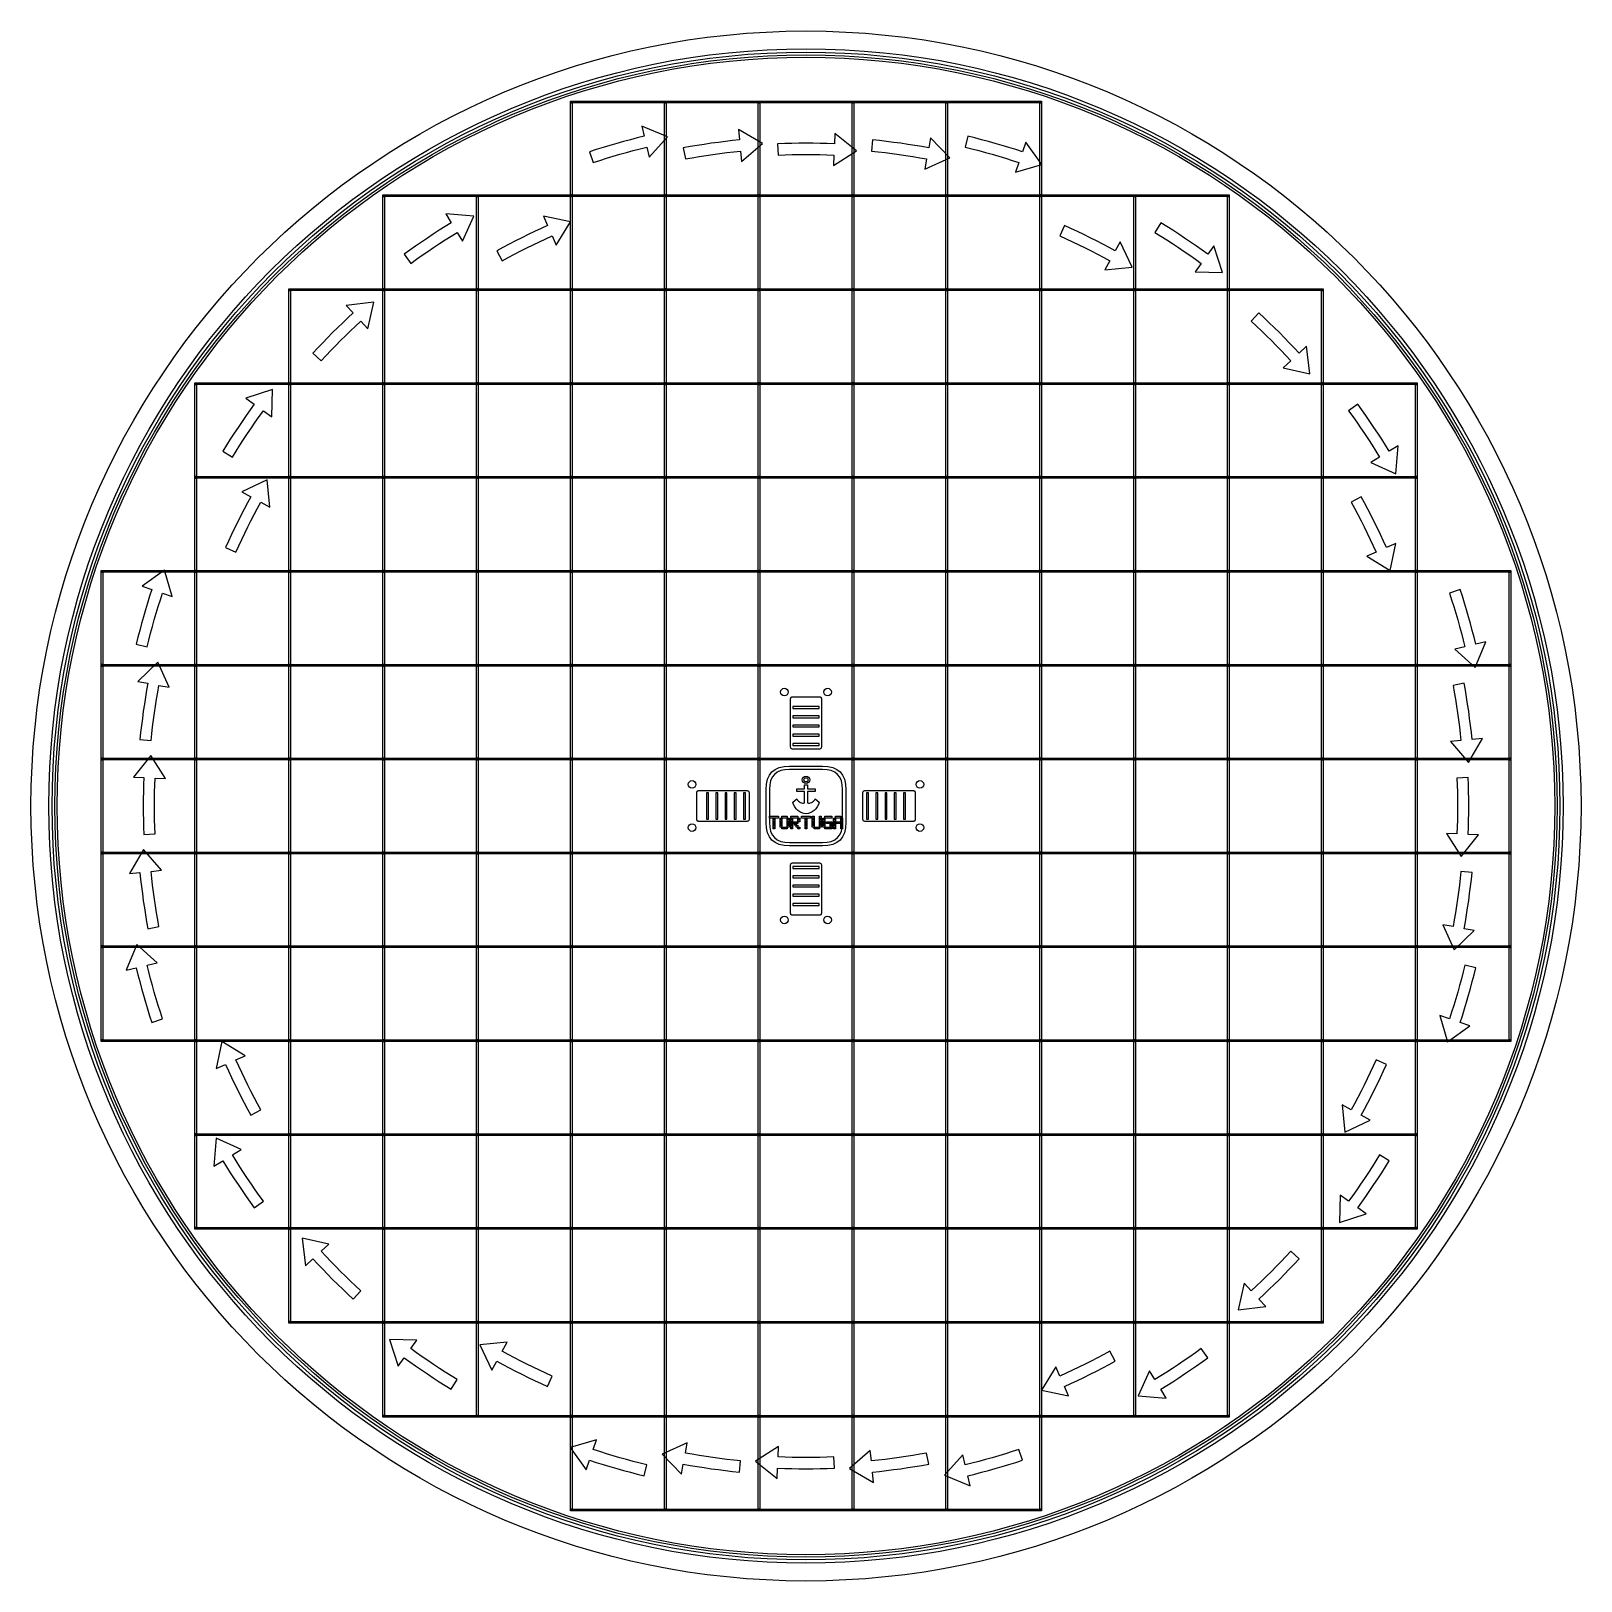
# Model space of a CAD drawing. Extents: x 0 to 330, y 0 to 330.
import ezdxf

# ---------------------------------------------------------------- set-up
doc = ezdxf.new("R2010")
doc.units = 0
doc.layers.add('CUT', color=1, linetype='CONTINUOUS')
doc.layers.add('RASTER', color=7, linetype='CONTINUOUS')

msp = doc.modelspace()

# ---------------------------------------------------------------- linework, layer by layer
at = {"layer": 'CUT'}
msp.add_circle((165.114, 165.114), 165.114, dxfattribs=at)
at = {"layer": 'RASTER'}
for points in [[(114.939, 315.289), (135.289, 315.289), (135.289, 314.939), (114.939, 314.939)], [(114.939, 314.939), (115.289, 314.939), (115.289, 295.289), (114.939, 295.289)], [(134.939, 315.289), (155.289, 315.289), (155.289, 314.939), (134.939, 314.939)], [(134.939, 314.939), (135.289, 314.939), (135.289, 295.289), (134.939, 295.289)], [(154.939, 315.289), (175.289, 315.289), (175.289, 314.939), (154.939, 314.939)], [(154.939, 314.939), (155.289, 314.939), (155.289, 295.289), (154.939, 295.289)], [(174.939, 315.289), (195.289, 315.289), (195.289, 314.939), (174.939, 314.939)], [(174.939, 314.939), (175.289, 314.939), (175.289, 295.289), (174.939, 295.289)], [(194.939, 315.289), (215.289, 315.289), (215.289, 314.939), (194.939, 314.939)], [(194.939, 314.939), (195.289, 314.939), (195.289, 295.289), (194.939, 295.289)], [(214.939, 314.939), (215.289, 314.939), (215.289, 295.289), (214.939, 295.289)], [(119.757, 302.208), (121.172, 302.668), (122.591, 303.114), (124.015, 303.544), (125.444, 303.96), (126.876, 304.362), (128.313, 304.748), (129.753, 305.12), (131.197, 305.477), (131.714, 303.338), (135.599, 307.693), (130.117, 309.948), (130.633, 307.81), (129.165, 307.447), (127.701, 307.069), (126.241, 306.676), (124.784, 306.268), (123.332, 305.845), (121.885, 305.407), (120.442, 304.954), (119.003, 304.487)], [(139.414, 302.96), (140.877, 303.225), (142.344, 303.474), (143.812, 303.708), (145.284, 303.926), (146.757, 304.129), (148.232, 304.316), (149.71, 304.487), (151.189, 304.642), (151.407, 302.453), (155.853, 306.232), (150.732, 309.22), (150.951, 307.03), (149.446, 306.872), (147.944, 306.698), (146.443, 306.508), (144.944, 306.302), (143.448, 306.08), (141.954, 305.842), (140.463, 305.589), (138.974, 305.32)], [(159.167, 303.787), (160.653, 303.842), (162.14, 303.882), (163.627, 303.906), (165.114, 303.914), (166.601, 303.906), (168.088, 303.882), (169.575, 303.842), (171.061, 303.787), (170.966, 301.589), (175.903, 304.698), (171.258, 308.382), (171.163, 306.184), (169.652, 306.241), (168.139, 306.282), (166.627, 306.306), (165.114, 306.314), (163.601, 306.306), (162.088, 306.282), (160.576, 306.241), (159.064, 306.184)], [(179.039, 304.642), (180.518, 304.487), (181.995, 304.316), (183.471, 304.129), (184.944, 303.926), (186.415, 303.708), (187.884, 303.474), (189.35, 303.225), (190.814, 302.96), (190.411, 300.797), (195.737, 303.18), (191.657, 307.482), (191.254, 305.32), (189.765, 305.589), (188.274, 305.842), (186.78, 306.08), (185.284, 306.302), (183.785, 306.508), (182.284, 306.698), (180.782, 306.872), (179.277, 307.03)], [(199.031, 305.477), (200.475, 305.12), (201.915, 304.748), (203.352, 304.362), (204.784, 303.96), (206.212, 303.544), (207.636, 303.114), (209.056, 302.668), (210.471, 302.208), (209.779, 300.119), (215.379, 301.765), (211.915, 306.575), (211.224, 304.487), (209.786, 304.954), (208.343, 305.407), (206.896, 305.845), (205.444, 306.268), (203.987, 306.676), (202.527, 307.069), (201.062, 307.447), (199.594, 307.81)], [(74.939, 295.289), (95.289, 295.289), (95.289, 294.939), (74.939, 294.939)], [(74.939, 294.939), (75.289, 294.939), (75.289, 275.289), (74.939, 275.289)], [(94.939, 295.289), (115.289, 295.289), (115.289, 294.939), (94.939, 294.939)], [(94.939, 294.939), (95.289, 294.939), (95.289, 275.289), (94.939, 275.289)], [(114.939, 295.289), (135.289, 295.289), (135.289, 294.939), (114.939, 294.939)], [(114.939, 294.939), (115.289, 294.939), (115.289, 275.289), (114.939, 275.289)], [(134.939, 295.289), (155.289, 295.289), (155.289, 294.939), (134.939, 294.939)], [(134.939, 294.939), (135.289, 294.939), (135.289, 275.289), (134.939, 275.289)], [(154.939, 295.289), (175.289, 295.289), (175.289, 294.939), (154.939, 294.939)], [(154.939, 294.939), (155.289, 294.939), (155.289, 275.289), (154.939, 275.289)], [(174.939, 295.289), (195.289, 295.289), (195.289, 294.939), (174.939, 294.939)], [(174.939, 294.939), (175.289, 294.939), (175.289, 275.289), (174.939, 275.289)], [(194.939, 295.289), (215.289, 295.289), (215.289, 294.939), (194.939, 294.939)], [(194.939, 294.939), (195.289, 294.939), (195.289, 275.289), (194.939, 275.289)], [(214.939, 295.289), (235.289, 295.289), (235.289, 294.939), (214.939, 294.939)], [(214.939, 294.939), (215.289, 294.939), (215.289, 275.289), (214.939, 275.289)], [(234.939, 295.289), (255.289, 295.289), (255.289, 294.939), (234.939, 294.939)], [(234.939, 294.939), (235.289, 294.939), (235.289, 275.289), (234.939, 275.289)], [(254.939, 294.939), (255.289, 294.939), (255.289, 275.289), (254.939, 275.289)], [(80.899, 280.713), (82.106, 281.583), (83.321, 282.44), (84.546, 283.284), (85.78, 284.116), (87.021, 284.934), (88.272, 285.74), (89.531, 286.533), (90.798, 287.312), (91.941, 285.433), (94.316, 290.763), (88.407, 291.242), (89.55, 289.363), (88.262, 288.57), (86.982, 287.764), (85.711, 286.945), (84.448, 286.113), (83.194, 285.267), (81.949, 284.409), (80.713, 283.537), (79.486, 282.653)], [(100.393, 281.264), (101.696, 281.98), (103.006, 282.682), (104.325, 283.369), (105.651, 284.041), (106.984, 284.698), (108.324, 285.341), (109.672, 285.968), (111.027, 286.58), (111.922, 284.571), (114.958, 289.55), (109.156, 290.783), (110.051, 288.773), (108.671, 288.149), (107.299, 287.511), (105.935, 286.857), (104.577, 286.187), (103.227, 285.503), (101.885, 284.804), (100.551, 284.089), (99.225, 283.36)], [(219.201, 286.58), (220.556, 285.968), (221.903, 285.341), (223.244, 284.698), (224.577, 284.041), (225.903, 283.369), (227.221, 282.682), (228.532, 281.98), (229.835, 281.264), (228.764, 279.342), (234.569, 279.901), (232.074, 285.282), (231.003, 283.36), (229.677, 284.089), (228.342, 284.804), (227, 285.503), (225.651, 286.187), (224.293, 286.857), (222.928, 287.511), (221.556, 288.149), (220.177, 288.773)], [(239.43, 287.312), (240.697, 286.533), (241.956, 285.74), (243.206, 284.934), (244.448, 284.116), (245.682, 283.284), (246.906, 282.44), (248.122, 281.583), (249.329, 280.713), (248.034, 278.935), (253.867, 278.793), (252.038, 284.431), (250.742, 282.653), (249.515, 283.537), (248.279, 284.409), (247.034, 285.267), (245.78, 286.113), (244.517, 286.945), (243.245, 287.764), (241.965, 288.57), (240.677, 289.363)], [(54.939, 275.289), (75.289, 275.289), (75.289, 274.939), (54.939, 274.939)], [(54.939, 274.939), (55.289, 274.939), (55.289, 255.289), (54.939, 255.289)], [(74.939, 275.289), (95.289, 275.289), (95.289, 274.939), (74.939, 274.939)], [(74.939, 274.939), (75.289, 274.939), (75.289, 255.289), (74.939, 255.289)], [(94.939, 275.289), (115.289, 275.289), (115.289, 274.939), (94.939, 274.939)], [(94.939, 274.939), (95.289, 274.939), (95.289, 255.289), (94.939, 255.289)], [(114.939, 275.289), (135.289, 275.289), (135.289, 274.939), (114.939, 274.939)], [(114.939, 274.939), (115.289, 274.939), (115.289, 255.289), (114.939, 255.289)], [(134.939, 275.289), (155.289, 275.289), (155.289, 274.939), (134.939, 274.939)], [(134.939, 274.939), (135.289, 274.939), (135.289, 255.289), (134.939, 255.289)], [(154.939, 275.289), (175.289, 275.289), (175.289, 274.939), (154.939, 274.939)], [(154.939, 274.939), (155.289, 274.939), (155.289, 255.289), (154.939, 255.289)], [(174.939, 275.289), (195.289, 275.289), (195.289, 274.939), (174.939, 274.939)], [(174.939, 274.939), (175.289, 274.939), (175.289, 255.289), (174.939, 255.289)], [(194.939, 275.289), (215.289, 275.289), (215.289, 274.939), (194.939, 274.939)], [(194.939, 274.939), (195.289, 274.939), (195.289, 255.289), (194.939, 255.289)], [(214.939, 275.289), (235.289, 275.289), (235.289, 274.939), (214.939, 274.939)], [(214.939, 274.939), (215.289, 274.939), (215.289, 255.289), (214.939, 255.289)], [(234.939, 275.289), (255.289, 275.289), (255.289, 274.939), (234.939, 274.939)], [(234.939, 274.939), (235.289, 274.939), (235.289, 255.289), (234.939, 255.289)], [(254.939, 275.289), (275.289, 275.289), (275.289, 274.939), (254.939, 274.939)], [(254.939, 274.939), (255.289, 274.939), (255.289, 255.289), (254.939, 255.289)], [(274.939, 274.939), (275.289, 274.939), (275.289, 255.289), (274.939, 255.289)], [(61.846, 259.971), (62.858, 261.061), (63.882, 262.14), (64.916, 263.208), (65.962, 264.266), (67.02, 265.312), (68.088, 266.346), (69.167, 267.37), (70.257, 268.382), (71.745, 266.762), (73.035, 272.452), (67.145, 271.769), (68.633, 270.149), (67.525, 269.12), (66.427, 268.079), (65.341, 267.027), (64.265, 265.963), (63.201, 264.887), (62.149, 263.801), (61.108, 262.703), (60.079, 261.595)], [(259.971, 268.382), (261.061, 267.37), (262.14, 266.346), (263.208, 265.312), (264.265, 264.266), (265.311, 263.208), (266.346, 262.14), (267.37, 261.061), (268.382, 259.971), (266.761, 258.483), (272.452, 257.193), (271.769, 263.083), (270.149, 261.595), (269.12, 262.703), (268.079, 263.801), (267.026, 264.887), (265.962, 265.963), (264.887, 267.027), (263.801, 268.079), (262.703, 269.12), (261.594, 270.149)], [(34.939, 255.289), (55.289, 255.289), (55.289, 254.939), (34.939, 254.939)], [(34.939, 254.939), (35.289, 254.939), (35.289, 235.289), (34.939, 235.289)], [(54.939, 255.289), (75.289, 255.289), (75.289, 254.939), (54.939, 254.939)], [(54.939, 254.939), (55.289, 254.939), (55.289, 235.289), (54.939, 235.289)], [(74.939, 255.289), (95.289, 255.289), (95.289, 254.939), (74.939, 254.939)], [(74.939, 254.939), (75.289, 254.939), (75.289, 235.289), (74.939, 235.289)], [(94.939, 255.289), (115.289, 255.289), (115.289, 254.939), (94.939, 254.939)], [(94.939, 254.939), (95.289, 254.939), (95.289, 235.289), (94.939, 235.289)], [(114.939, 255.289), (135.289, 255.289), (135.289, 254.939), (114.939, 254.939)], [(114.939, 254.939), (115.289, 254.939), (115.289, 235.289), (114.939, 235.289)], [(134.939, 255.289), (155.289, 255.289), (155.289, 254.939), (134.939, 254.939)], [(134.939, 254.939), (135.289, 254.939), (135.289, 235.289), (134.939, 235.289)], [(154.939, 255.289), (175.289, 255.289), (175.289, 254.939), (154.939, 254.939)], [(154.939, 254.939), (155.289, 254.939), (155.289, 235.289), (154.939, 235.289)], [(174.939, 255.289), (195.289, 255.289), (195.289, 254.939), (174.939, 254.939)], [(174.939, 254.939), (175.289, 254.939), (175.289, 235.289), (174.939, 235.289)], [(194.939, 255.289), (215.289, 255.289), (215.289, 254.939), (194.939, 254.939)], [(194.939, 254.939), (195.289, 254.939), (195.289, 235.289), (194.939, 235.289)], [(214.939, 255.289), (235.289, 255.289), (235.289, 254.939), (214.939, 254.939)], [(214.939, 254.939), (215.289, 254.939), (215.289, 235.289), (214.939, 235.289)], [(234.939, 255.289), (255.289, 255.289), (255.289, 254.939), (234.939, 254.939)], [(234.939, 254.939), (235.289, 254.939), (235.289, 235.289), (234.939, 235.289)], [(254.939, 255.289), (275.289, 255.289), (275.289, 254.939), (254.939, 254.939)], [(254.939, 254.939), (255.289, 254.939), (255.289, 235.289), (254.939, 235.289)], [(274.939, 255.289), (295.289, 255.289), (295.289, 254.939), (274.939, 254.939)], [(274.939, 254.939), (275.289, 254.939), (275.289, 235.289), (274.939, 235.289)], [(294.939, 254.939), (295.289, 254.939), (295.289, 235.289), (294.939, 235.289)], [(42.916, 239.43), (43.695, 240.697), (44.488, 241.956), (45.294, 243.207), (46.112, 244.448), (46.944, 245.682), (47.788, 246.907), (48.645, 248.122), (49.515, 249.329), (51.293, 248.034), (51.435, 253.868), (45.797, 252.038), (47.575, 250.742), (46.691, 249.515), (45.819, 248.279), (44.961, 247.034), (44.115, 245.78), (43.283, 244.517), (42.464, 243.246), (41.658, 241.966), (40.865, 240.678)], [(280.713, 249.329), (281.583, 248.122), (282.44, 246.907), (283.284, 245.682), (284.115, 244.448), (284.934, 243.207), (285.74, 241.956), (286.532, 240.697), (287.312, 239.43), (285.432, 238.287), (290.763, 235.912), (291.242, 241.821), (289.363, 240.678), (288.57, 241.966), (287.764, 243.246), (286.945, 244.517), (286.112, 245.78), (285.267, 247.034), (284.408, 248.279), (283.537, 249.515), (282.653, 250.742)], [(34.939, 235.289), (55.289, 235.289), (55.289, 234.939), (34.939, 234.939)], [(34.939, 234.939), (35.289, 234.939), (35.289, 215.289), (34.939, 215.289)], [(43.648, 219.201), (44.26, 220.556), (44.887, 221.904), (45.53, 223.244), (46.187, 224.577), (46.859, 225.903), (47.546, 227.222), (48.248, 228.532), (48.964, 229.835), (50.886, 228.764), (50.327, 234.569), (44.946, 232.074), (46.868, 231.003), (46.139, 229.677), (45.424, 228.343), (44.725, 227.001), (44.041, 225.651), (43.371, 224.293), (42.717, 222.929), (42.079, 221.557), (41.455, 220.177)], [(54.939, 235.289), (75.289, 235.289), (75.289, 234.939), (54.939, 234.939)], [(54.939, 234.939), (55.289, 234.939), (55.289, 215.289), (54.939, 215.289)], [(74.939, 235.289), (95.289, 235.289), (95.289, 234.939), (74.939, 234.939)], [(74.939, 234.939), (75.289, 234.939), (75.289, 215.289), (74.939, 215.289)], [(94.939, 235.289), (115.289, 235.289), (115.289, 234.939), (94.939, 234.939)], [(94.939, 234.939), (95.289, 234.939), (95.289, 215.289), (94.939, 215.289)], [(114.939, 235.289), (135.289, 235.289), (135.289, 234.939), (114.939, 234.939)], [(114.939, 234.939), (115.289, 234.939), (115.289, 215.289), (114.939, 215.289)], [(134.939, 235.289), (155.289, 235.289), (155.289, 234.939), (134.939, 234.939)], [(134.939, 234.939), (135.289, 234.939), (135.289, 215.289), (134.939, 215.289)], [(154.939, 235.289), (175.289, 235.289), (175.289, 234.939), (154.939, 234.939)], [(154.939, 234.939), (155.289, 234.939), (155.289, 215.289), (154.939, 215.289)], [(174.939, 235.289), (195.289, 235.289), (195.289, 234.939), (174.939, 234.939)], [(174.939, 234.939), (175.289, 234.939), (175.289, 215.289), (174.939, 215.289)], [(194.939, 235.289), (215.289, 235.289), (215.289, 234.939), (194.939, 234.939)], [(194.939, 234.939), (195.289, 234.939), (195.289, 215.289), (194.939, 215.289)], [(214.939, 235.289), (235.289, 235.289), (235.289, 234.939), (214.939, 234.939)], [(214.939, 234.939), (215.289, 234.939), (215.289, 215.289), (214.939, 215.289)], [(234.939, 235.289), (255.289, 235.289), (255.289, 234.939), (234.939, 234.939)], [(234.939, 234.939), (235.289, 234.939), (235.289, 215.289), (234.939, 215.289)], [(254.939, 235.289), (275.289, 235.289), (275.289, 234.939), (254.939, 234.939)], [(254.939, 234.939), (255.289, 234.939), (255.289, 215.289), (254.939, 215.289)], [(274.939, 235.289), (295.289, 235.289), (295.289, 234.939), (274.939, 234.939)], [(274.939, 234.939), (275.289, 234.939), (275.289, 215.289), (274.939, 215.289)], [(294.939, 234.939), (295.289, 234.939), (295.289, 215.289), (294.939, 215.289)], [(281.263, 229.835), (281.98, 228.532), (282.681, 227.222), (283.368, 225.903), (284.041, 224.577), (284.698, 223.244), (285.34, 221.904), (285.968, 220.556), (286.58, 219.201), (284.57, 218.306), (289.55, 215.27), (290.782, 221.072), (288.773, 220.177), (288.149, 221.557), (287.51, 222.929), (286.856, 224.293), (286.187, 225.651), (285.503, 227.001), (284.803, 228.343), (284.089, 229.677), (283.36, 231.003)], [(14.939, 215.289), (35.289, 215.289), (35.289, 214.939), (14.939, 214.939)], [(14.939, 214.939), (15.289, 214.939), (15.289, 195.289), (14.939, 195.289)], [(24.751, 199.031), (25.108, 200.475), (25.48, 201.915), (25.866, 203.352), (26.268, 204.784), (26.684, 206.213), (27.114, 207.637), (27.56, 209.056), (28.02, 210.471), (30.109, 209.78), (28.463, 215.379), (23.653, 211.916), (25.741, 211.225), (25.274, 209.786), (24.821, 208.343), (24.383, 206.896), (23.96, 205.444), (23.552, 203.987), (23.159, 202.527), (22.781, 201.063), (22.418, 199.595)], [(34.939, 215.289), (55.289, 215.289), (55.289, 214.939), (34.939, 214.939)], [(34.939, 214.939), (35.289, 214.939), (35.289, 195.289), (34.939, 195.289)], [(54.939, 215.289), (75.289, 215.289), (75.289, 214.939), (54.939, 214.939)], [(54.939, 214.939), (55.289, 214.939), (55.289, 195.289), (54.939, 195.289)], [(74.939, 215.289), (95.289, 215.289), (95.289, 214.939), (74.939, 214.939)], [(74.939, 214.939), (75.289, 214.939), (75.289, 195.289), (74.939, 195.289)], [(94.939, 215.289), (115.289, 215.289), (115.289, 214.939), (94.939, 214.939)], [(94.939, 214.939), (95.289, 214.939), (95.289, 195.289), (94.939, 195.289)], [(114.939, 215.289), (135.289, 215.289), (135.289, 214.939), (114.939, 214.939)], [(114.939, 214.939), (115.289, 214.939), (115.289, 195.289), (114.939, 195.289)], [(134.939, 215.289), (155.289, 215.289), (155.289, 214.939), (134.939, 214.939)], [(134.939, 214.939), (135.289, 214.939), (135.289, 195.289), (134.939, 195.289)], [(154.939, 215.289), (175.289, 215.289), (175.289, 214.939), (154.939, 214.939)], [(154.939, 214.939), (155.289, 214.939), (155.289, 195.289), (154.939, 195.289)], [(174.939, 215.289), (195.289, 215.289), (195.289, 214.939), (174.939, 214.939)], [(174.939, 214.939), (175.289, 214.939), (175.289, 195.289), (174.939, 195.289)], [(194.939, 215.289), (215.289, 215.289), (215.289, 214.939), (194.939, 214.939)], [(194.939, 214.939), (195.289, 214.939), (195.289, 195.289), (194.939, 195.289)], [(214.939, 215.289), (235.289, 215.289), (235.289, 214.939), (214.939, 214.939)], [(214.939, 214.939), (215.289, 214.939), (215.289, 195.289), (214.939, 195.289)], [(234.939, 215.289), (255.289, 215.289), (255.289, 214.939), (234.939, 214.939)], [(234.939, 214.939), (235.289, 214.939), (235.289, 195.289), (234.939, 195.289)], [(254.939, 215.289), (275.289, 215.289), (275.289, 214.939), (254.939, 214.939)], [(254.939, 214.939), (255.289, 214.939), (255.289, 195.289), (254.939, 195.289)], [(274.939, 215.289), (295.289, 215.289), (295.289, 214.939), (274.939, 214.939)], [(274.939, 214.939), (275.289, 214.939), (275.289, 195.289), (274.939, 195.289)], [(294.939, 215.289), (315.289, 215.289), (315.289, 214.939), (294.939, 214.939)], [(294.939, 214.939), (295.289, 214.939), (295.289, 195.289), (294.939, 195.289)], [(314.939, 214.939), (315.289, 214.939), (315.289, 195.289), (314.939, 195.289)], [(302.208, 210.471), (302.668, 209.056), (303.113, 207.637), (303.544, 206.213), (303.96, 204.784), (304.361, 203.352), (304.748, 201.915), (305.12, 200.475), (305.476, 199.031), (303.338, 198.514), (307.693, 194.629), (309.948, 200.111), (307.809, 199.595), (307.447, 201.063), (307.069, 202.527), (306.676, 203.987), (306.268, 205.444), (305.845, 206.896), (305.407, 208.343), (304.954, 209.786), (304.486, 211.225)], [(14.939, 195.289), (35.289, 195.289), (35.289, 194.939), (14.939, 194.939)], [(14.939, 194.939), (15.289, 194.939), (15.289, 175.289), (14.939, 175.289)], [(25.586, 179.039), (25.741, 180.518), (25.912, 181.996), (26.099, 183.471), (26.302, 184.944), (26.52, 186.416), (26.754, 187.884), (27.003, 189.351), (27.268, 190.814), (29.431, 190.411), (27.048, 195.737), (22.746, 191.657), (24.908, 191.254), (24.639, 189.765), (24.386, 188.274), (24.148, 186.78), (23.926, 185.284), (23.72, 183.785), (23.53, 182.284), (23.356, 180.782), (23.198, 179.277)], [(34.939, 195.289), (55.289, 195.289), (55.289, 194.939), (34.939, 194.939)], [(34.939, 194.939), (35.289, 194.939), (35.289, 175.289), (34.939, 175.289)], [(54.939, 195.289), (75.289, 195.289), (75.289, 194.939), (54.939, 194.939)], [(54.939, 194.939), (55.289, 194.939), (55.289, 175.289), (54.939, 175.289)], [(74.939, 195.289), (95.289, 195.289), (95.289, 194.939), (74.939, 194.939)], [(74.939, 194.939), (75.289, 194.939), (75.289, 175.289), (74.939, 175.289)], [(94.939, 195.289), (115.289, 195.289), (115.289, 194.939), (94.939, 194.939)], [(94.939, 194.939), (95.289, 194.939), (95.289, 175.289), (94.939, 175.289)], [(114.939, 195.289), (135.289, 195.289), (135.289, 194.939), (114.939, 194.939)], [(114.939, 194.939), (115.289, 194.939), (115.289, 175.289), (114.939, 175.289)], [(134.939, 195.289), (155.289, 195.289), (155.289, 194.939), (134.939, 194.939)], [(134.939, 194.939), (135.289, 194.939), (135.289, 175.289), (134.939, 175.289)], [(154.939, 195.289), (175.289, 195.289), (175.289, 194.939), (154.939, 194.939)], [(154.939, 194.939), (155.289, 194.939), (155.289, 175.289), (154.939, 175.289)], [(174.939, 195.289), (195.289, 195.289), (195.289, 194.939), (174.939, 194.939)], [(174.939, 194.939), (175.289, 194.939), (175.289, 175.289), (174.939, 175.289)], [(194.939, 195.289), (215.289, 195.289), (215.289, 194.939), (194.939, 194.939)], [(194.939, 194.939), (195.289, 194.939), (195.289, 175.289), (194.939, 175.289)], [(214.939, 195.289), (235.289, 195.289), (235.289, 194.939), (214.939, 194.939)], [(214.939, 194.939), (215.289, 194.939), (215.289, 175.289), (214.939, 175.289)], [(234.939, 195.289), (255.289, 195.289), (255.289, 194.939), (234.939, 194.939)], [(234.939, 194.939), (235.289, 194.939), (235.289, 175.289), (234.939, 175.289)], [(254.939, 195.289), (275.289, 195.289), (275.289, 194.939), (254.939, 194.939)], [(254.939, 194.939), (255.289, 194.939), (255.289, 175.289), (254.939, 175.289)], [(274.939, 195.289), (295.289, 195.289), (295.289, 194.939), (274.939, 194.939)], [(274.939, 194.939), (275.289, 194.939), (275.289, 175.289), (274.939, 175.289)], [(294.939, 195.289), (315.289, 195.289), (315.289, 194.939), (294.939, 194.939)], [(294.939, 194.939), (295.289, 194.939), (295.289, 175.289), (294.939, 175.289)], [(314.939, 194.939), (315.289, 194.939), (315.289, 175.289), (314.939, 175.289)], [(167.902, 188.394), (168.017, 188.386), (168.117, 188.363), (168.202, 188.325), (168.271, 188.271), (168.325, 188.202), (168.363, 188.117), (168.386, 188.017), (168.394, 187.902), (168.394, 177.734), (168.386, 177.619), (168.363, 177.519), (168.325, 177.434), (168.271, 177.365), (168.202, 177.311), (168.117, 177.273), (168.017, 177.25), (167.902, 177.242), (162.326, 177.242), (162.211, 177.25), (162.111, 177.273), (162.026, 177.311), (161.957, 177.365), (161.903, 177.434), (161.865, 177.519), (161.842, 177.619), (161.834, 177.734), (161.834, 187.902), (161.842, 188.017), (161.865, 188.117), (161.903, 188.202), (161.957, 188.271), (162.026, 188.325), (162.111, 188.363), (162.211, 188.386), (162.326, 188.394)], [(302.96, 190.814), (303.225, 189.351), (303.474, 187.884), (303.708, 186.416), (303.926, 184.944), (304.128, 183.471), (304.315, 181.996), (304.487, 180.518), (304.642, 179.039), (302.453, 178.821), (306.232, 174.375), (309.219, 179.496), (307.03, 179.277), (306.872, 180.782), (306.698, 182.284), (306.508, 183.785), (306.302, 185.284), (306.08, 186.78), (305.842, 188.274), (305.589, 189.765), (305.319, 191.254)], [(167.902, 186.295), (162.326, 186.295), (162.326, 185.901), (167.902, 185.901), (167.902, 186.295)], [(167.902, 184.327), (162.326, 184.327), (162.326, 183.933), (167.902, 183.933), (167.902, 184.327)], [(167.902, 182.359), (162.326, 182.359), (162.326, 181.965), (167.902, 181.965), (167.902, 182.359)], [(167.902, 180.391), (162.326, 180.391), (162.326, 179.997), (167.902, 179.997), (167.902, 180.391)], [(167.902, 178.423), (162.326, 178.423), (162.326, 178.029), (167.902, 178.029), (167.902, 178.423)], [(14.939, 175.289), (35.289, 175.289), (35.289, 174.939), (14.939, 174.939)], [(26.441, 159.167), (26.386, 160.653), (26.346, 162.14), (26.322, 163.627), (26.314, 165.114), (26.322, 166.601), (26.346, 168.088), (26.386, 169.575), (26.441, 171.061), (28.639, 170.967), (25.53, 175.903), (21.846, 171.258), (24.044, 171.164), (23.987, 169.652), (23.946, 168.14), (23.922, 166.627), (23.914, 165.114), (23.922, 163.601), (23.946, 162.089), (23.987, 160.576), (24.044, 159.065)], [(34.939, 175.289), (55.289, 175.289), (55.289, 174.939), (34.939, 174.939)], [(54.939, 175.289), (75.289, 175.289), (75.289, 174.939), (54.939, 174.939)], [(74.939, 175.289), (95.289, 175.289), (95.289, 174.939), (74.939, 174.939)], [(94.939, 175.289), (115.289, 175.289), (115.289, 174.939), (94.939, 174.939)], [(114.939, 175.289), (135.289, 175.289), (135.289, 174.939), (114.939, 174.939)], [(134.939, 175.289), (155.289, 175.289), (155.289, 174.939), (134.939, 174.939)], [(154.939, 175.289), (175.289, 175.289), (175.289, 174.939), (154.939, 174.939)], [(174.939, 175.289), (195.289, 175.289), (195.289, 174.939), (174.939, 174.939)], [(194.939, 175.289), (215.289, 175.289), (215.289, 174.939), (194.939, 174.939)], [(214.939, 175.289), (235.289, 175.289), (235.289, 174.939), (214.939, 174.939)], [(234.939, 175.289), (255.289, 175.289), (255.289, 174.939), (234.939, 174.939)], [(254.939, 175.289), (275.289, 175.289), (275.289, 174.939), (254.939, 174.939)], [(274.939, 175.289), (295.289, 175.289), (295.289, 174.939), (274.939, 174.939)], [(294.939, 175.289), (315.289, 175.289), (315.289, 174.939), (294.939, 174.939)], [(14.939, 174.939), (15.289, 174.939), (15.289, 155.289), (14.939, 155.289)], [(34.939, 174.939), (35.289, 174.939), (35.289, 155.289), (34.939, 155.289)], [(54.939, 174.939), (55.289, 174.939), (55.289, 155.289), (54.939, 155.289)], [(74.939, 174.939), (75.289, 174.939), (75.289, 155.289), (74.939, 155.289)], [(94.939, 174.939), (95.289, 174.939), (95.289, 155.289), (94.939, 155.289)], [(114.939, 174.939), (115.289, 174.939), (115.289, 155.289), (114.939, 155.289)], [(134.939, 174.939), (135.289, 174.939), (135.289, 155.289), (134.939, 155.289)], [(154.939, 174.939), (155.289, 174.939), (155.289, 155.289), (154.939, 155.289)], [(156.614, 168.614), (156.692, 169.786), (156.926, 170.802), (157.317, 171.661), (157.864, 172.364), (158.567, 172.911), (159.426, 173.302), (160.442, 173.536), (161.614, 173.614), (168.614, 173.614), (169.786, 173.536), (170.801, 173.302), (171.661, 172.911), (172.364, 172.364), (172.911, 171.661), (173.301, 170.802), (173.536, 169.786), (173.614, 168.614), (173.614, 161.614), (173.536, 160.442), (173.301, 159.427), (172.911, 158.567), (172.364, 157.864), (171.661, 157.317), (170.801, 156.927), (169.786, 156.692), (168.614, 156.614), (161.614, 156.614), (160.442, 156.692), (159.426, 156.927), (158.567, 157.317), (157.864, 157.864), (157.317, 158.567), (156.926, 159.427), (156.692, 160.442), (156.614, 161.614)], [(157.314, 168.614), (157.314, 161.614), (157.381, 160.606), (157.583, 159.733), (157.919, 158.994), (158.389, 158.389), (158.994, 157.919), (159.733, 157.583), (160.606, 157.381), (161.614, 157.314), (168.614, 157.314), (169.622, 157.381), (170.495, 157.583), (171.234, 157.919), (171.839, 158.389), (172.309, 158.994), (172.645, 159.733), (172.847, 160.606), (172.914, 161.614), (172.914, 168.614), (172.847, 169.622), (172.645, 170.495), (172.309, 171.234), (171.839, 171.839), (171.234, 172.309), (170.495, 172.645), (169.622, 172.847), (168.614, 172.914), (161.614, 172.914), (160.606, 172.847), (159.733, 172.645), (158.994, 172.309), (158.389, 171.839), (157.919, 171.234), (157.583, 170.495), (157.381, 169.622), (157.314, 168.614)], [(174.939, 174.939), (175.289, 174.939), (175.289, 155.289), (174.939, 155.289)], [(194.939, 174.939), (195.289, 174.939), (195.289, 155.289), (194.939, 155.289)], [(214.939, 174.939), (215.289, 174.939), (215.289, 155.289), (214.939, 155.289)], [(234.939, 174.939), (235.289, 174.939), (235.289, 155.289), (234.939, 155.289)], [(254.939, 174.939), (255.289, 174.939), (255.289, 155.289), (254.939, 155.289)], [(274.939, 174.939), (275.289, 174.939), (275.289, 155.289), (274.939, 155.289)], [(294.939, 174.939), (295.289, 174.939), (295.289, 155.289), (294.939, 155.289)], [(314.939, 174.939), (315.289, 174.939), (315.289, 155.289), (314.939, 155.289)], [(164.762, 169.626), (165.466, 169.626), (165.466, 168.746), (167.05, 168.746), (167.05, 168.218), (165.466, 168.218), (165.466, 165.754), (165.671, 165.713), (165.887, 165.718), (166.106, 165.77), (166.324, 165.864), (166.533, 166), (166.728, 166.175), (166.902, 166.387), (167.05, 166.634), (167.93, 165.93), (167.758, 165.42), (167.515, 164.951), (167.209, 164.532), (166.852, 164.17), (166.453, 163.874), (166.024, 163.653), (165.574, 163.514), (165.114, 163.466), (164.654, 163.514), (164.204, 163.653), (163.774, 163.874), (163.376, 164.17), (163.019, 164.532), (162.713, 164.951), (162.469, 165.42), (162.298, 165.93), (163.178, 166.634), (163.325, 166.387), (163.5, 166.175), (163.695, 166), (163.904, 165.864), (164.121, 165.77), (164.341, 165.718), (164.557, 165.713), (164.762, 165.754), (164.762, 168.218), (163.178, 168.218), (163.178, 168.746), (164.762, 168.746)], [(303.786, 171.061), (303.842, 169.575), (303.882, 168.088), (303.906, 166.601), (303.914, 165.114), (303.906, 163.627), (303.882, 162.14), (303.842, 160.653), (303.786, 159.167), (301.588, 159.262), (304.698, 154.325), (308.382, 158.97), (306.184, 159.065), (306.241, 160.576), (306.281, 162.089), (306.306, 163.601), (306.314, 165.114), (306.306, 166.627), (306.281, 168.14), (306.241, 169.652), (306.184, 171.164)], [(141.834, 167.902), (141.842, 168.017), (141.865, 168.117), (141.903, 168.202), (141.957, 168.271), (142.026, 168.325), (142.111, 168.363), (142.211, 168.386), (142.326, 168.394), (152.494, 168.394), (152.609, 168.386), (152.709, 168.363), (152.794, 168.325), (152.863, 168.271), (152.917, 168.202), (152.955, 168.117), (152.978, 168.017), (152.986, 167.902), (152.986, 162.326), (152.978, 162.211), (152.955, 162.111), (152.917, 162.026), (152.863, 161.957), (152.794, 161.903), (152.709, 161.865), (152.609, 161.842), (152.494, 161.834), (142.326, 161.834), (142.211, 161.842), (142.111, 161.865), (142.026, 161.903), (141.957, 161.957), (141.903, 162.026), (141.865, 162.111), (141.842, 162.211), (141.834, 162.326)], [(143.933, 167.902), (143.933, 162.326), (144.327, 162.326), (144.327, 167.902), (143.933, 167.902)], [(145.901, 167.902), (145.901, 162.326), (146.295, 162.326), (146.295, 167.902), (145.901, 167.902)], [(147.869, 167.902), (147.869, 162.326), (148.263, 162.326), (148.263, 167.902), (147.869, 167.902)], [(149.837, 167.902), (149.837, 162.326), (150.231, 162.326), (150.231, 167.902), (149.837, 167.902)], [(151.805, 167.902), (151.805, 162.326), (152.199, 162.326), (152.199, 167.902), (151.805, 167.902)], [(188.394, 162.326), (188.386, 162.211), (188.363, 162.111), (188.325, 162.026), (188.271, 161.957), (188.202, 161.903), (188.117, 161.865), (188.017, 161.842), (187.902, 161.834), (177.734, 161.834), (177.619, 161.842), (177.519, 161.865), (177.434, 161.903), (177.365, 161.957), (177.311, 162.026), (177.273, 162.111), (177.25, 162.211), (177.242, 162.326), (177.242, 167.902), (177.25, 168.017), (177.273, 168.117), (177.311, 168.202), (177.365, 168.271), (177.434, 168.325), (177.519, 168.363), (177.619, 168.386), (177.734, 168.394), (187.902, 168.394), (188.017, 168.386), (188.117, 168.363), (188.202, 168.325), (188.271, 168.271), (188.325, 168.202), (188.363, 168.117), (188.386, 168.017), (188.394, 167.902)], [(178.423, 162.326), (178.423, 167.902), (178.029, 167.902), (178.029, 162.326), (178.423, 162.326)], [(180.391, 162.326), (180.391, 167.902), (179.997, 167.902), (179.997, 162.326), (180.391, 162.326)], [(182.359, 162.326), (182.359, 167.902), (181.965, 167.902), (181.965, 162.326), (182.359, 162.326)], [(184.327, 162.326), (184.327, 167.902), (183.933, 167.902), (183.933, 162.326), (184.327, 162.326)], [(186.295, 162.326), (186.295, 167.902), (185.901, 167.902), (185.901, 162.326), (186.295, 162.326)], [(157.324, 162.914), (159.224, 162.914), (159.224, 162.534), (157.324, 162.534)], [(158.084, 162.534), (158.464, 162.534), (158.464, 162.154), (158.084, 162.154)], [(158.084, 162.154), (158.464, 162.154), (158.464, 161.774), (158.084, 161.774)], [(159.604, 162.534), (159.984, 162.534), (159.984, 162.154), (159.604, 162.154)], [(159.604, 162.154), (159.984, 162.154), (159.984, 161.774), (159.604, 161.774)], [(159.984, 162.914), (161.124, 162.914), (161.124, 162.534), (159.984, 162.534)], [(161.124, 162.534), (161.504, 162.534), (161.504, 162.154), (161.124, 162.154)], [(161.124, 162.154), (161.504, 162.154), (161.504, 161.774), (161.124, 161.774)], [(161.884, 162.914), (163.404, 162.914), (163.404, 162.534), (161.884, 162.534)], [(161.884, 162.534), (162.264, 162.534), (162.264, 162.154), (161.884, 162.154)], [(161.884, 162.154), (162.264, 162.154), (162.264, 161.774), (161.884, 161.774)], [(163.404, 162.534), (163.784, 162.534), (163.784, 162.154), (163.404, 162.154)], [(163.404, 162.154), (163.784, 162.154), (163.784, 161.774), (163.404, 161.774)], [(164.164, 162.914), (166.064, 162.914), (166.064, 162.534), (164.164, 162.534)], [(164.924, 162.534), (165.304, 162.534), (165.304, 162.154), (164.924, 162.154)], [(164.924, 162.154), (165.304, 162.154), (165.304, 161.774), (164.924, 161.774)], [(166.444, 162.914), (166.824, 162.914), (166.824, 162.534), (166.444, 162.534)], [(166.444, 162.534), (166.824, 162.534), (166.824, 162.154), (166.444, 162.154)], [(166.444, 162.154), (166.824, 162.154), (166.824, 161.774), (166.444, 161.774)], [(167.964, 162.914), (168.344, 162.914), (168.344, 162.534), (167.964, 162.534)], [(167.964, 162.534), (168.344, 162.534), (168.344, 162.154), (167.964, 162.154)], [(167.964, 162.154), (168.344, 162.154), (168.344, 161.774), (167.964, 161.774)], [(168.724, 162.534), (169.104, 162.534), (169.104, 162.154), (168.724, 162.154)], [(168.724, 162.154), (169.104, 162.154), (169.104, 161.774), (168.724, 161.774)], [(169.104, 162.914), (170.624, 162.914), (170.624, 162.534), (169.104, 162.534)], [(171.004, 162.534), (171.384, 162.534), (171.384, 162.154), (171.004, 162.154)], [(171.004, 162.154), (171.384, 162.154), (171.384, 161.774), (171.004, 161.774)], [(171.384, 162.914), (172.524, 162.914), (172.524, 162.534), (171.384, 162.534)], [(172.524, 162.534), (172.904, 162.534), (172.904, 162.154), (172.524, 162.154)], [(172.524, 162.154), (172.904, 162.154), (172.904, 161.774), (172.524, 161.774)], [(158.084, 161.774), (158.464, 161.774), (158.464, 161.394), (158.084, 161.394)], [(158.084, 161.394), (158.464, 161.394), (158.464, 161.014), (158.084, 161.014)], [(158.084, 161.014), (158.464, 161.014), (158.464, 160.634), (158.084, 160.634)], [(158.084, 160.634), (158.464, 160.634), (158.464, 160.254), (158.084, 160.254)], [(159.604, 161.774), (159.984, 161.774), (159.984, 161.394), (159.604, 161.394)], [(159.604, 161.394), (159.984, 161.394), (159.984, 161.014), (159.604, 161.014)], [(159.604, 161.014), (159.984, 161.014), (159.984, 160.634), (159.604, 160.634)], [(159.984, 160.634), (161.124, 160.634), (161.124, 160.254), (159.984, 160.254)], [(161.124, 161.774), (161.504, 161.774), (161.504, 161.394), (161.124, 161.394)], [(161.124, 161.394), (161.504, 161.394), (161.504, 161.014), (161.124, 161.014)], [(161.124, 161.014), (161.504, 161.014), (161.504, 160.634), (161.124, 160.634)], [(161.884, 161.774), (163.404, 161.774), (163.404, 161.394), (161.884, 161.394)], [(161.884, 161.394), (162.264, 161.394), (162.264, 161.014), (161.884, 161.014)], [(161.884, 161.014), (162.264, 161.014), (162.264, 160.634), (161.884, 160.634)], [(161.884, 160.634), (162.264, 160.634), (162.264, 160.254), (161.884, 160.254)], [(162.644, 161.394), (163.024, 161.394), (163.024, 161.014), (162.644, 161.014)], [(163.024, 161.014), (163.404, 161.014), (163.404, 160.634), (163.024, 160.634)], [(163.404, 160.634), (163.784, 160.634), (163.784, 160.254), (163.404, 160.254)], [(164.924, 161.774), (165.304, 161.774), (165.304, 161.394), (164.924, 161.394)], [(164.924, 161.394), (165.304, 161.394), (165.304, 161.014), (164.924, 161.014)], [(164.924, 161.014), (165.304, 161.014), (165.304, 160.634), (164.924, 160.634)], [(164.924, 160.634), (165.304, 160.634), (165.304, 160.254), (164.924, 160.254)], [(166.444, 161.774), (166.824, 161.774), (166.824, 161.394), (166.444, 161.394)], [(166.444, 161.394), (166.824, 161.394), (166.824, 161.014), (166.444, 161.014)], [(166.444, 161.014), (166.824, 161.014), (166.824, 160.634), (166.444, 160.634)], [(166.824, 160.634), (167.964, 160.634), (167.964, 160.254), (166.824, 160.254)], [(167.964, 161.774), (168.344, 161.774), (168.344, 161.394), (167.964, 161.394)], [(167.964, 161.394), (168.344, 161.394), (168.344, 161.014), (167.964, 161.014)], [(167.964, 161.014), (168.344, 161.014), (168.344, 160.634), (167.964, 160.634)], [(168.724, 161.774), (169.104, 161.774), (169.104, 161.394), (168.724, 161.394)], [(168.724, 161.394), (169.104, 161.394), (169.104, 161.014), (168.724, 161.014)], [(168.724, 161.014), (169.104, 161.014), (169.104, 160.634), (168.724, 160.634)], [(169.104, 160.634), (170.624, 160.634), (170.624, 160.254), (169.104, 160.254)], [(169.484, 161.774), (170.624, 161.774), (170.624, 161.394), (169.484, 161.394)], [(170.244, 161.394), (170.624, 161.394), (170.624, 161.014), (170.244, 161.014)], [(170.244, 161.014), (170.624, 161.014), (170.624, 160.634), (170.244, 160.634)], [(171.004, 161.774), (172.904, 161.774), (172.904, 161.394), (171.004, 161.394)], [(171.004, 161.394), (171.384, 161.394), (171.384, 161.014), (171.004, 161.014)], [(171.004, 161.014), (171.384, 161.014), (171.384, 160.634), (171.004, 160.634)], [(171.004, 160.634), (171.384, 160.634), (171.384, 160.254), (171.004, 160.254)], [(172.524, 161.394), (172.904, 161.394), (172.904, 161.014), (172.524, 161.014)], [(172.524, 161.014), (172.904, 161.014), (172.904, 160.634), (172.524, 160.634)], [(172.524, 160.634), (172.904, 160.634), (172.904, 160.254), (172.524, 160.254)], [(14.939, 155.289), (35.289, 155.289), (35.289, 154.939), (14.939, 154.939)], [(27.268, 139.414), (27.003, 140.878), (26.754, 142.344), (26.52, 143.813), (26.302, 145.284), (26.099, 146.757), (25.912, 148.233), (25.741, 149.71), (25.586, 151.189), (27.775, 151.408), (23.996, 155.853), (21.008, 150.732), (23.198, 150.951), (23.356, 149.446), (23.53, 147.944), (23.72, 146.443), (23.926, 144.944), (24.148, 143.448), (24.386, 141.954), (24.639, 140.463), (24.908, 138.974)], [(34.939, 155.289), (55.289, 155.289), (55.289, 154.939), (34.939, 154.939)], [(54.939, 155.289), (75.289, 155.289), (75.289, 154.939), (54.939, 154.939)], [(74.939, 155.289), (95.289, 155.289), (95.289, 154.939), (74.939, 154.939)], [(94.939, 155.289), (115.289, 155.289), (115.289, 154.939), (94.939, 154.939)], [(114.939, 155.289), (135.289, 155.289), (135.289, 154.939), (114.939, 154.939)], [(134.939, 155.289), (155.289, 155.289), (155.289, 154.939), (134.939, 154.939)], [(154.939, 155.289), (175.289, 155.289), (175.289, 154.939), (154.939, 154.939)], [(174.939, 155.289), (195.289, 155.289), (195.289, 154.939), (174.939, 154.939)], [(194.939, 155.289), (215.289, 155.289), (215.289, 154.939), (194.939, 154.939)], [(214.939, 155.289), (235.289, 155.289), (235.289, 154.939), (214.939, 154.939)], [(234.939, 155.289), (255.289, 155.289), (255.289, 154.939), (234.939, 154.939)], [(254.939, 155.289), (275.289, 155.289), (275.289, 154.939), (254.939, 154.939)], [(274.939, 155.289), (295.289, 155.289), (295.289, 154.939), (274.939, 154.939)], [(294.939, 155.289), (315.289, 155.289), (315.289, 154.939), (294.939, 154.939)], [(14.939, 154.939), (15.289, 154.939), (15.289, 135.289), (14.939, 135.289)], [(34.939, 154.939), (35.289, 154.939), (35.289, 135.289), (34.939, 135.289)], [(54.939, 154.939), (55.289, 154.939), (55.289, 135.289), (54.939, 135.289)], [(74.939, 154.939), (75.289, 154.939), (75.289, 135.289), (74.939, 135.289)], [(94.939, 154.939), (95.289, 154.939), (95.289, 135.289), (94.939, 135.289)], [(114.939, 154.939), (115.289, 154.939), (115.289, 135.289), (114.939, 135.289)], [(134.939, 154.939), (135.289, 154.939), (135.289, 135.289), (134.939, 135.289)], [(154.939, 154.939), (155.289, 154.939), (155.289, 135.289), (154.939, 135.289)], [(162.326, 141.834), (162.211, 141.842), (162.111, 141.865), (162.026, 141.903), (161.957, 141.957), (161.903, 142.026), (161.865, 142.111), (161.842, 142.211), (161.834, 142.326), (161.834, 152.494), (161.842, 152.609), (161.865, 152.709), (161.903, 152.794), (161.957, 152.863), (162.026, 152.917), (162.111, 152.955), (162.211, 152.978), (162.326, 152.986), (167.902, 152.986), (168.017, 152.978), (168.117, 152.955), (168.202, 152.917), (168.271, 152.863), (168.325, 152.794), (168.363, 152.709), (168.386, 152.609), (168.394, 152.494), (168.394, 142.326), (168.386, 142.211), (168.363, 142.111), (168.325, 142.026), (168.271, 141.957), (168.202, 141.903), (168.117, 141.865), (168.017, 141.842), (167.902, 141.834)], [(162.326, 151.805), (167.902, 151.805), (167.902, 152.199), (162.326, 152.199), (162.326, 151.805)], [(174.939, 154.939), (175.289, 154.939), (175.289, 135.289), (174.939, 135.289)], [(194.939, 154.939), (195.289, 154.939), (195.289, 135.289), (194.939, 135.289)], [(214.939, 154.939), (215.289, 154.939), (215.289, 135.289), (214.939, 135.289)], [(234.939, 154.939), (235.289, 154.939), (235.289, 135.289), (234.939, 135.289)], [(254.939, 154.939), (255.289, 154.939), (255.289, 135.289), (254.939, 135.289)], [(274.939, 154.939), (275.289, 154.939), (275.289, 135.289), (274.939, 135.289)], [(294.939, 154.939), (295.289, 154.939), (295.289, 135.289), (294.939, 135.289)], [(314.939, 154.939), (315.289, 154.939), (315.289, 135.289), (314.939, 135.289)], [(162.326, 149.837), (167.902, 149.837), (167.902, 150.231), (162.326, 150.231), (162.326, 149.837)], [(304.642, 151.189), (304.487, 149.71), (304.315, 148.233), (304.128, 146.757), (303.926, 145.284), (303.708, 143.813), (303.474, 142.344), (303.225, 140.878), (302.96, 139.414), (300.797, 139.817), (303.18, 134.491), (307.482, 138.571), (305.319, 138.974), (305.589, 140.463), (305.842, 141.954), (306.08, 143.448), (306.302, 144.944), (306.508, 146.443), (306.698, 147.944), (306.872, 149.446), (307.03, 150.951)], [(162.326, 147.869), (167.902, 147.869), (167.902, 148.263), (162.326, 148.263), (162.326, 147.869)], [(162.326, 145.901), (167.902, 145.901), (167.902, 146.295), (162.326, 146.295), (162.326, 145.901)], [(162.326, 143.933), (167.902, 143.933), (167.902, 144.327), (162.326, 144.327), (162.326, 143.933)], [(28.02, 119.757), (27.56, 121.172), (27.114, 122.592), (26.684, 124.016), (26.268, 125.444), (25.866, 126.876), (25.48, 128.313), (25.108, 129.753), (24.751, 131.197), (26.89, 131.714), (22.535, 135.599), (20.28, 130.117), (22.418, 130.634), (22.781, 129.166), (23.159, 127.701), (23.552, 126.241), (23.96, 124.784), (24.383, 123.332), (24.821, 121.885), (25.274, 120.442), (25.741, 119.004)], [(14.939, 135.289), (35.289, 135.289), (35.289, 134.939), (14.939, 134.939)], [(14.939, 134.939), (15.289, 134.939), (15.289, 115.289), (14.939, 115.289)], [(34.939, 135.289), (55.289, 135.289), (55.289, 134.939), (34.939, 134.939)], [(34.939, 134.939), (35.289, 134.939), (35.289, 115.289), (34.939, 115.289)], [(54.939, 135.289), (75.289, 135.289), (75.289, 134.939), (54.939, 134.939)], [(54.939, 134.939), (55.289, 134.939), (55.289, 115.289), (54.939, 115.289)], [(74.939, 135.289), (95.289, 135.289), (95.289, 134.939), (74.939, 134.939)], [(74.939, 134.939), (75.289, 134.939), (75.289, 115.289), (74.939, 115.289)], [(94.939, 135.289), (115.289, 135.289), (115.289, 134.939), (94.939, 134.939)], [(94.939, 134.939), (95.289, 134.939), (95.289, 115.289), (94.939, 115.289)], [(114.939, 135.289), (135.289, 135.289), (135.289, 134.939), (114.939, 134.939)], [(114.939, 134.939), (115.289, 134.939), (115.289, 115.289), (114.939, 115.289)], [(134.939, 135.289), (155.289, 135.289), (155.289, 134.939), (134.939, 134.939)], [(134.939, 134.939), (135.289, 134.939), (135.289, 115.289), (134.939, 115.289)], [(154.939, 135.289), (175.289, 135.289), (175.289, 134.939), (154.939, 134.939)], [(154.939, 134.939), (155.289, 134.939), (155.289, 115.289), (154.939, 115.289)], [(174.939, 135.289), (195.289, 135.289), (195.289, 134.939), (174.939, 134.939)], [(174.939, 134.939), (175.289, 134.939), (175.289, 115.289), (174.939, 115.289)], [(194.939, 135.289), (215.289, 135.289), (215.289, 134.939), (194.939, 134.939)], [(194.939, 134.939), (195.289, 134.939), (195.289, 115.289), (194.939, 115.289)], [(214.939, 135.289), (235.289, 135.289), (235.289, 134.939), (214.939, 134.939)], [(214.939, 134.939), (215.289, 134.939), (215.289, 115.289), (214.939, 115.289)], [(234.939, 135.289), (255.289, 135.289), (255.289, 134.939), (234.939, 134.939)], [(234.939, 134.939), (235.289, 134.939), (235.289, 115.289), (234.939, 115.289)], [(254.939, 135.289), (275.289, 135.289), (275.289, 134.939), (254.939, 134.939)], [(254.939, 134.939), (255.289, 134.939), (255.289, 115.289), (254.939, 115.289)], [(274.939, 135.289), (295.289, 135.289), (295.289, 134.939), (274.939, 134.939)], [(274.939, 134.939), (275.289, 134.939), (275.289, 115.289), (274.939, 115.289)], [(294.939, 135.289), (315.289, 135.289), (315.289, 134.939), (294.939, 134.939)], [(294.939, 134.939), (295.289, 134.939), (295.289, 115.289), (294.939, 115.289)], [(314.939, 134.939), (315.289, 134.939), (315.289, 115.289), (314.939, 115.289)], [(305.476, 131.197), (305.12, 129.753), (304.748, 128.313), (304.361, 126.876), (303.96, 125.444), (303.544, 124.016), (303.113, 122.592), (302.668, 121.172), (302.208, 119.757), (300.119, 120.449), (301.765, 114.849), (306.575, 118.313), (304.486, 119.004), (304.954, 120.442), (305.407, 121.885), (305.845, 123.332), (306.268, 124.784), (306.676, 126.241), (307.069, 127.701), (307.447, 129.166), (307.809, 130.634)], [(14.939, 115.289), (35.289, 115.289), (35.289, 114.939), (14.939, 114.939)], [(34.939, 115.289), (55.289, 115.289), (55.289, 114.939), (34.939, 114.939)], [(34.939, 114.939), (35.289, 114.939), (35.289, 95.289), (34.939, 95.289)], [(48.964, 100.393), (48.248, 101.696), (47.546, 103.007), (46.859, 104.325), (46.187, 105.651), (45.53, 106.984), (44.887, 108.325), (44.26, 109.672), (43.648, 111.027), (45.657, 111.922), (40.678, 114.958), (39.445, 109.156), (41.455, 110.051), (42.079, 108.672), (42.717, 107.3), (43.371, 105.935), (44.041, 104.577), (44.725, 103.228), (45.424, 101.886), (46.139, 100.551), (46.868, 99.225)], [(54.939, 115.289), (75.289, 115.289), (75.289, 114.939), (54.939, 114.939)], [(54.939, 114.939), (55.289, 114.939), (55.289, 95.289), (54.939, 95.289)], [(74.939, 115.289), (95.289, 115.289), (95.289, 114.939), (74.939, 114.939)], [(74.939, 114.939), (75.289, 114.939), (75.289, 95.289), (74.939, 95.289)], [(94.939, 115.289), (115.289, 115.289), (115.289, 114.939), (94.939, 114.939)], [(94.939, 114.939), (95.289, 114.939), (95.289, 95.289), (94.939, 95.289)], [(114.939, 115.289), (135.289, 115.289), (135.289, 114.939), (114.939, 114.939)], [(114.939, 114.939), (115.289, 114.939), (115.289, 95.289), (114.939, 95.289)], [(134.939, 115.289), (155.289, 115.289), (155.289, 114.939), (134.939, 114.939)], [(134.939, 114.939), (135.289, 114.939), (135.289, 95.289), (134.939, 95.289)], [(154.939, 115.289), (175.289, 115.289), (175.289, 114.939), (154.939, 114.939)], [(154.939, 114.939), (155.289, 114.939), (155.289, 95.289), (154.939, 95.289)], [(174.939, 115.289), (195.289, 115.289), (195.289, 114.939), (174.939, 114.939)], [(174.939, 114.939), (175.289, 114.939), (175.289, 95.289), (174.939, 95.289)], [(194.939, 115.289), (215.289, 115.289), (215.289, 114.939), (194.939, 114.939)], [(194.939, 114.939), (195.289, 114.939), (195.289, 95.289), (194.939, 95.289)], [(214.939, 115.289), (235.289, 115.289), (235.289, 114.939), (214.939, 114.939)], [(214.939, 114.939), (215.289, 114.939), (215.289, 95.289), (214.939, 95.289)], [(234.939, 115.289), (255.289, 115.289), (255.289, 114.939), (234.939, 114.939)], [(234.939, 114.939), (235.289, 114.939), (235.289, 95.289), (234.939, 95.289)], [(254.939, 115.289), (275.289, 115.289), (275.289, 114.939), (254.939, 114.939)], [(254.939, 114.939), (255.289, 114.939), (255.289, 95.289), (254.939, 95.289)], [(274.939, 115.289), (295.289, 115.289), (295.289, 114.939), (274.939, 114.939)], [(274.939, 114.939), (275.289, 114.939), (275.289, 95.289), (274.939, 95.289)], [(294.939, 115.289), (315.289, 115.289), (315.289, 114.939), (294.939, 114.939)], [(294.939, 114.939), (295.289, 114.939), (295.289, 95.289), (294.939, 95.289)], [(286.58, 111.027), (285.968, 109.672), (285.34, 108.325), (284.698, 106.984), (284.041, 105.651), (283.368, 104.325), (282.681, 103.007), (281.98, 101.696), (281.263, 100.393), (279.341, 101.464), (279.901, 95.659), (285.282, 98.154), (283.36, 99.225), (284.089, 100.551), (284.803, 101.886), (285.503, 103.228), (286.187, 104.577), (286.856, 105.935), (287.51, 107.3), (288.149, 108.672), (288.773, 110.051)], [(34.939, 95.289), (55.289, 95.289), (55.289, 94.939), (34.939, 94.939)], [(34.939, 94.939), (35.289, 94.939), (35.289, 75.289), (34.939, 75.289)], [(49.515, 80.899), (48.645, 82.106), (47.788, 83.322), (46.944, 84.546), (46.112, 85.78), (45.294, 87.022), (44.488, 88.272), (43.695, 89.531), (42.916, 90.798), (44.795, 91.941), (39.465, 94.316), (38.986, 88.408), (40.865, 89.551), (41.658, 88.263), (42.464, 86.983), (43.283, 85.711), (44.115, 84.448), (44.961, 83.194), (45.819, 81.949), (46.691, 80.713), (47.575, 79.486)], [(54.939, 95.289), (75.289, 95.289), (75.289, 94.939), (54.939, 94.939)], [(54.939, 94.939), (55.289, 94.939), (55.289, 75.289), (54.939, 75.289)], [(74.939, 95.289), (95.289, 95.289), (95.289, 94.939), (74.939, 94.939)], [(74.939, 94.939), (75.289, 94.939), (75.289, 75.289), (74.939, 75.289)], [(94.939, 95.289), (115.289, 95.289), (115.289, 94.939), (94.939, 94.939)], [(94.939, 94.939), (95.289, 94.939), (95.289, 75.289), (94.939, 75.289)], [(114.939, 95.289), (135.289, 95.289), (135.289, 94.939), (114.939, 94.939)], [(114.939, 94.939), (115.289, 94.939), (115.289, 75.289), (114.939, 75.289)], [(134.939, 95.289), (155.289, 95.289), (155.289, 94.939), (134.939, 94.939)], [(134.939, 94.939), (135.289, 94.939), (135.289, 75.289), (134.939, 75.289)], [(154.939, 95.289), (175.289, 95.289), (175.289, 94.939), (154.939, 94.939)], [(154.939, 94.939), (155.289, 94.939), (155.289, 75.289), (154.939, 75.289)], [(174.939, 95.289), (195.289, 95.289), (195.289, 94.939), (174.939, 94.939)], [(174.939, 94.939), (175.289, 94.939), (175.289, 75.289), (174.939, 75.289)], [(194.939, 95.289), (215.289, 95.289), (215.289, 94.939), (194.939, 94.939)], [(194.939, 94.939), (195.289, 94.939), (195.289, 75.289), (194.939, 75.289)], [(214.939, 95.289), (235.289, 95.289), (235.289, 94.939), (214.939, 94.939)], [(214.939, 94.939), (215.289, 94.939), (215.289, 75.289), (214.939, 75.289)], [(234.939, 95.289), (255.289, 95.289), (255.289, 94.939), (234.939, 94.939)], [(234.939, 94.939), (235.289, 94.939), (235.289, 75.289), (234.939, 75.289)], [(254.939, 95.289), (275.289, 95.289), (275.289, 94.939), (254.939, 94.939)], [(254.939, 94.939), (255.289, 94.939), (255.289, 75.289), (254.939, 75.289)], [(274.939, 95.289), (295.289, 95.289), (295.289, 94.939), (274.939, 94.939)], [(274.939, 94.939), (275.289, 94.939), (275.289, 75.289), (274.939, 75.289)], [(294.939, 94.939), (295.289, 94.939), (295.289, 75.289), (294.939, 75.289)], [(287.312, 90.798), (286.532, 89.531), (285.74, 88.272), (284.934, 87.022), (284.115, 85.78), (283.284, 84.546), (282.44, 83.322), (281.583, 82.106), (280.713, 80.899), (278.935, 82.194), (278.792, 76.361), (284.431, 78.19), (282.653, 79.486), (283.537, 80.713), (284.408, 81.949), (285.267, 83.194), (286.112, 84.448), (286.945, 85.711), (287.764, 86.983), (288.57, 88.263), (289.363, 89.551)], [(34.939, 75.289), (55.289, 75.289), (55.289, 74.939), (34.939, 74.939)], [(54.939, 75.289), (75.289, 75.289), (75.289, 74.939), (54.939, 74.939)], [(54.939, 74.939), (55.289, 74.939), (55.289, 55.289), (54.939, 55.289)], [(70.257, 61.846), (69.167, 62.858), (68.088, 63.882), (67.02, 64.917), (65.962, 65.963), (64.916, 67.02), (63.882, 68.088), (62.858, 69.167), (61.846, 70.257), (63.466, 71.746), (57.776, 73.035), (58.459, 67.145), (60.079, 68.634), (61.108, 67.525), (62.149, 66.427), (63.201, 65.341), (64.265, 64.266), (65.341, 63.202), (66.427, 62.149), (67.525, 61.108), (68.633, 60.079)], [(74.939, 75.289), (95.289, 75.289), (95.289, 74.939), (74.939, 74.939)], [(74.939, 74.939), (75.289, 74.939), (75.289, 55.289), (74.939, 55.289)], [(94.939, 75.289), (115.289, 75.289), (115.289, 74.939), (94.939, 74.939)], [(94.939, 74.939), (95.289, 74.939), (95.289, 55.289), (94.939, 55.289)], [(114.939, 75.289), (135.289, 75.289), (135.289, 74.939), (114.939, 74.939)], [(114.939, 74.939), (115.289, 74.939), (115.289, 55.289), (114.939, 55.289)], [(134.939, 75.289), (155.289, 75.289), (155.289, 74.939), (134.939, 74.939)], [(134.939, 74.939), (135.289, 74.939), (135.289, 55.289), (134.939, 55.289)], [(154.939, 75.289), (175.289, 75.289), (175.289, 74.939), (154.939, 74.939)], [(154.939, 74.939), (155.289, 74.939), (155.289, 55.289), (154.939, 55.289)], [(174.939, 75.289), (195.289, 75.289), (195.289, 74.939), (174.939, 74.939)], [(174.939, 74.939), (175.289, 74.939), (175.289, 55.289), (174.939, 55.289)], [(194.939, 75.289), (215.289, 75.289), (215.289, 74.939), (194.939, 74.939)], [(194.939, 74.939), (195.289, 74.939), (195.289, 55.289), (194.939, 55.289)], [(214.939, 75.289), (235.289, 75.289), (235.289, 74.939), (214.939, 74.939)], [(214.939, 74.939), (215.289, 74.939), (215.289, 55.289), (214.939, 55.289)], [(234.939, 75.289), (255.289, 75.289), (255.289, 74.939), (234.939, 74.939)], [(234.939, 74.939), (235.289, 74.939), (235.289, 55.289), (234.939, 55.289)], [(254.939, 75.289), (275.289, 75.289), (275.289, 74.939), (254.939, 74.939)], [(254.939, 74.939), (255.289, 74.939), (255.289, 55.289), (254.939, 55.289)], [(274.939, 75.289), (295.289, 75.289), (295.289, 74.939), (274.939, 74.939)], [(274.939, 74.939), (275.289, 74.939), (275.289, 55.289), (274.939, 55.289)], [(268.382, 70.257), (267.37, 69.167), (266.346, 68.088), (265.311, 67.02), (264.265, 65.963), (263.208, 64.917), (262.14, 63.882), (261.061, 62.858), (259.971, 61.846), (258.482, 63.467), (257.193, 57.776), (263.083, 58.459), (261.594, 60.079), (262.703, 61.108), (263.801, 62.149), (264.887, 63.202), (265.962, 64.266), (267.026, 65.341), (268.079, 66.427), (269.12, 67.525), (270.149, 68.634)], [(54.939, 55.289), (75.289, 55.289), (75.289, 54.939), (54.939, 54.939)], [(74.939, 55.289), (95.289, 55.289), (95.289, 54.939), (74.939, 54.939)], [(74.939, 54.939), (75.289, 54.939), (75.289, 35.289), (74.939, 35.289)], [(94.939, 55.289), (115.289, 55.289), (115.289, 54.939), (94.939, 54.939)], [(94.939, 54.939), (95.289, 54.939), (95.289, 35.289), (94.939, 35.289)], [(114.939, 55.289), (135.289, 55.289), (135.289, 54.939), (114.939, 54.939)], [(114.939, 54.939), (115.289, 54.939), (115.289, 35.289), (114.939, 35.289)], [(134.939, 55.289), (155.289, 55.289), (155.289, 54.939), (134.939, 54.939)], [(134.939, 54.939), (135.289, 54.939), (135.289, 35.289), (134.939, 35.289)], [(154.939, 55.289), (175.289, 55.289), (175.289, 54.939), (154.939, 54.939)], [(154.939, 54.939), (155.289, 54.939), (155.289, 35.289), (154.939, 35.289)], [(174.939, 55.289), (195.289, 55.289), (195.289, 54.939), (174.939, 54.939)], [(174.939, 54.939), (175.289, 54.939), (175.289, 35.289), (174.939, 35.289)], [(194.939, 55.289), (215.289, 55.289), (215.289, 54.939), (194.939, 54.939)], [(194.939, 54.939), (195.289, 54.939), (195.289, 35.289), (194.939, 35.289)], [(214.939, 55.289), (235.289, 55.289), (235.289, 54.939), (214.939, 54.939)], [(214.939, 54.939), (215.289, 54.939), (215.289, 35.289), (214.939, 35.289)], [(234.939, 55.289), (255.289, 55.289), (255.289, 54.939), (234.939, 54.939)], [(234.939, 54.939), (235.289, 54.939), (235.289, 35.289), (234.939, 35.289)], [(254.939, 55.289), (275.289, 55.289), (275.289, 54.939), (254.939, 54.939)], [(254.939, 54.939), (255.289, 54.939), (255.289, 35.289), (254.939, 35.289)], [(90.798, 42.916), (89.531, 43.696), (88.272, 44.488), (87.021, 45.294), (85.78, 46.113), (84.546, 46.944), (83.321, 47.788), (82.106, 48.645), (80.899, 49.515), (82.194, 51.293), (76.36, 51.436), (78.19, 45.797), (79.486, 47.575), (80.713, 46.691), (81.949, 45.82), (83.194, 44.961), (84.448, 44.116), (85.711, 43.283), (86.982, 42.464), (88.262, 41.658), (89.55, 40.865)], [(111.027, 43.648), (109.672, 44.26), (108.324, 44.888), (106.984, 45.53), (105.651, 46.187), (104.325, 46.86), (103.006, 47.547), (101.696, 48.248), (100.393, 48.965), (101.464, 50.887), (95.659, 50.327), (98.154, 44.946), (99.225, 46.868), (100.551, 46.139), (101.885, 45.425), (103.227, 44.725), (104.577, 44.041), (105.935, 43.372), (107.299, 42.718), (108.671, 42.079), (110.051, 41.455)], [(229.835, 48.965), (228.532, 48.248), (227.221, 47.547), (225.903, 46.86), (224.577, 46.187), (223.244, 45.53), (221.903, 44.888), (220.556, 44.26), (219.201, 43.648), (218.306, 45.658), (215.27, 40.678), (221.072, 39.446), (220.177, 41.455), (221.556, 42.079), (222.928, 42.718), (224.293, 43.372), (225.651, 44.041), (227, 44.725), (228.342, 45.425), (229.677, 46.139), (231.003, 46.868)], [(249.329, 49.515), (248.122, 48.645), (246.906, 47.788), (245.682, 46.944), (244.448, 46.113), (243.206, 45.294), (241.956, 44.488), (240.697, 43.696), (239.43, 42.916), (238.287, 44.796), (235.912, 39.465), (241.82, 38.986), (240.677, 40.865), (241.965, 41.658), (243.245, 42.464), (244.517, 43.283), (245.78, 44.116), (247.034, 44.961), (248.279, 45.82), (249.515, 46.691), (250.742, 47.575)], [(74.939, 35.289), (95.289, 35.289), (95.289, 34.939), (74.939, 34.939)], [(94.939, 35.289), (115.289, 35.289), (115.289, 34.939), (94.939, 34.939)], [(114.939, 35.289), (135.289, 35.289), (135.289, 34.939), (114.939, 34.939)], [(114.939, 34.939), (115.289, 34.939), (115.289, 15.289), (114.939, 15.289)], [(134.939, 35.289), (155.289, 35.289), (155.289, 34.939), (134.939, 34.939)], [(134.939, 34.939), (135.289, 34.939), (135.289, 15.289), (134.939, 15.289)], [(154.939, 35.289), (175.289, 35.289), (175.289, 34.939), (154.939, 34.939)], [(154.939, 34.939), (155.289, 34.939), (155.289, 15.289), (154.939, 15.289)], [(174.939, 35.289), (195.289, 35.289), (195.289, 34.939), (174.939, 34.939)], [(174.939, 34.939), (175.289, 34.939), (175.289, 15.289), (174.939, 15.289)], [(194.939, 35.289), (215.289, 35.289), (215.289, 34.939), (194.939, 34.939)], [(194.939, 34.939), (195.289, 34.939), (195.289, 15.289), (194.939, 15.289)], [(214.939, 35.289), (235.289, 35.289), (235.289, 34.939), (214.939, 34.939)], [(214.939, 34.939), (215.289, 34.939), (215.289, 15.289), (214.939, 15.289)], [(234.939, 35.289), (255.289, 35.289), (255.289, 34.939), (234.939, 34.939)], [(131.197, 24.752), (129.753, 25.108), (128.313, 25.48), (126.876, 25.867), (125.444, 26.268), (124.015, 26.684), (122.591, 27.115), (121.172, 27.56), (119.757, 28.02), (120.448, 30.109), (114.849, 28.463), (118.312, 23.653), (119.003, 25.742), (120.442, 25.274), (121.885, 24.821), (123.332, 24.383), (124.784, 23.96), (126.241, 23.552), (127.701, 23.159), (129.165, 22.781), (130.633, 22.419)], [(151.189, 25.586), (149.71, 25.741), (148.232, 25.913), (146.757, 26.1), (145.284, 26.302), (143.812, 26.52), (142.344, 26.754), (140.877, 27.003), (139.414, 27.268), (139.817, 29.431), (134.491, 27.048), (138.571, 22.746), (138.974, 24.909), (140.463, 24.639), (141.954, 24.386), (143.448, 24.148), (144.944, 23.926), (146.443, 23.72), (147.944, 23.53), (149.446, 23.356), (150.951, 23.198)], [(171.061, 26.442), (169.575, 26.386), (168.088, 26.346), (166.601, 26.322), (165.114, 26.314), (163.627, 26.322), (162.14, 26.346), (160.653, 26.386), (159.167, 26.442), (159.261, 28.64), (154.325, 25.53), (158.97, 21.846), (159.064, 24.044), (160.576, 23.987), (162.088, 23.947), (163.601, 23.922), (165.114, 23.914), (166.627, 23.922), (168.139, 23.947), (169.652, 23.987), (171.163, 24.044)], [(190.814, 27.268), (189.35, 27.003), (187.884, 26.754), (186.415, 26.52), (184.944, 26.302), (183.471, 26.1), (181.995, 25.913), (180.518, 25.741), (179.039, 25.586), (178.82, 27.775), (174.375, 23.996), (179.496, 21.009), (179.277, 23.198), (180.782, 23.356), (182.284, 23.53), (183.785, 23.72), (185.284, 23.926), (186.78, 24.148), (188.274, 24.386), (189.765, 24.639), (191.254, 24.909)], [(210.471, 28.02), (209.056, 27.56), (207.636, 27.115), (206.212, 26.684), (204.784, 26.268), (203.352, 25.867), (201.915, 25.48), (200.475, 25.108), (199.031, 24.752), (198.514, 26.89), (194.629, 22.535), (200.111, 20.28), (199.594, 22.419), (201.062, 22.781), (202.527, 23.159), (203.987, 23.552), (205.444, 23.96), (206.896, 24.383), (208.343, 24.821), (209.786, 25.274), (211.224, 25.742)], [(114.939, 15.289), (135.289, 15.289), (135.289, 14.939), (114.939, 14.939)], [(134.939, 15.289), (155.289, 15.289), (155.289, 14.939), (134.939, 14.939)], [(154.939, 15.289), (175.289, 15.289), (175.289, 14.939), (154.939, 14.939)], [(174.939, 15.289), (195.289, 15.289), (195.289, 14.939), (174.939, 14.939)], [(194.939, 15.289), (215.289, 15.289), (215.289, 14.939), (194.939, 14.939)]]:
    msp.add_lwpolyline(points, close=True, dxfattribs=at)
for centre, radius in [((165.114, 165.114), 161.314), ((165.114, 165.114), 160.614), ((165.114, 165.114), 160.014), ((165.114, 165.114), 159.514), ((160.522, 189.378), 0.82), ((169.706, 189.378), 0.82), ((140.85, 169.706), 0.82), ((165.114, 170.682), 0.792), ((165.114, 170.682), 0.44), ((189.378, 169.706), 0.82), ((140.85, 160.522), 0.82), ((189.378, 160.522), 0.82), ((160.522, 140.85), 0.82), ((169.706, 140.85), 0.82)]:
    msp.add_circle(centre, radius, dxfattribs=at)

doc.saveas('drawing.dxf')
